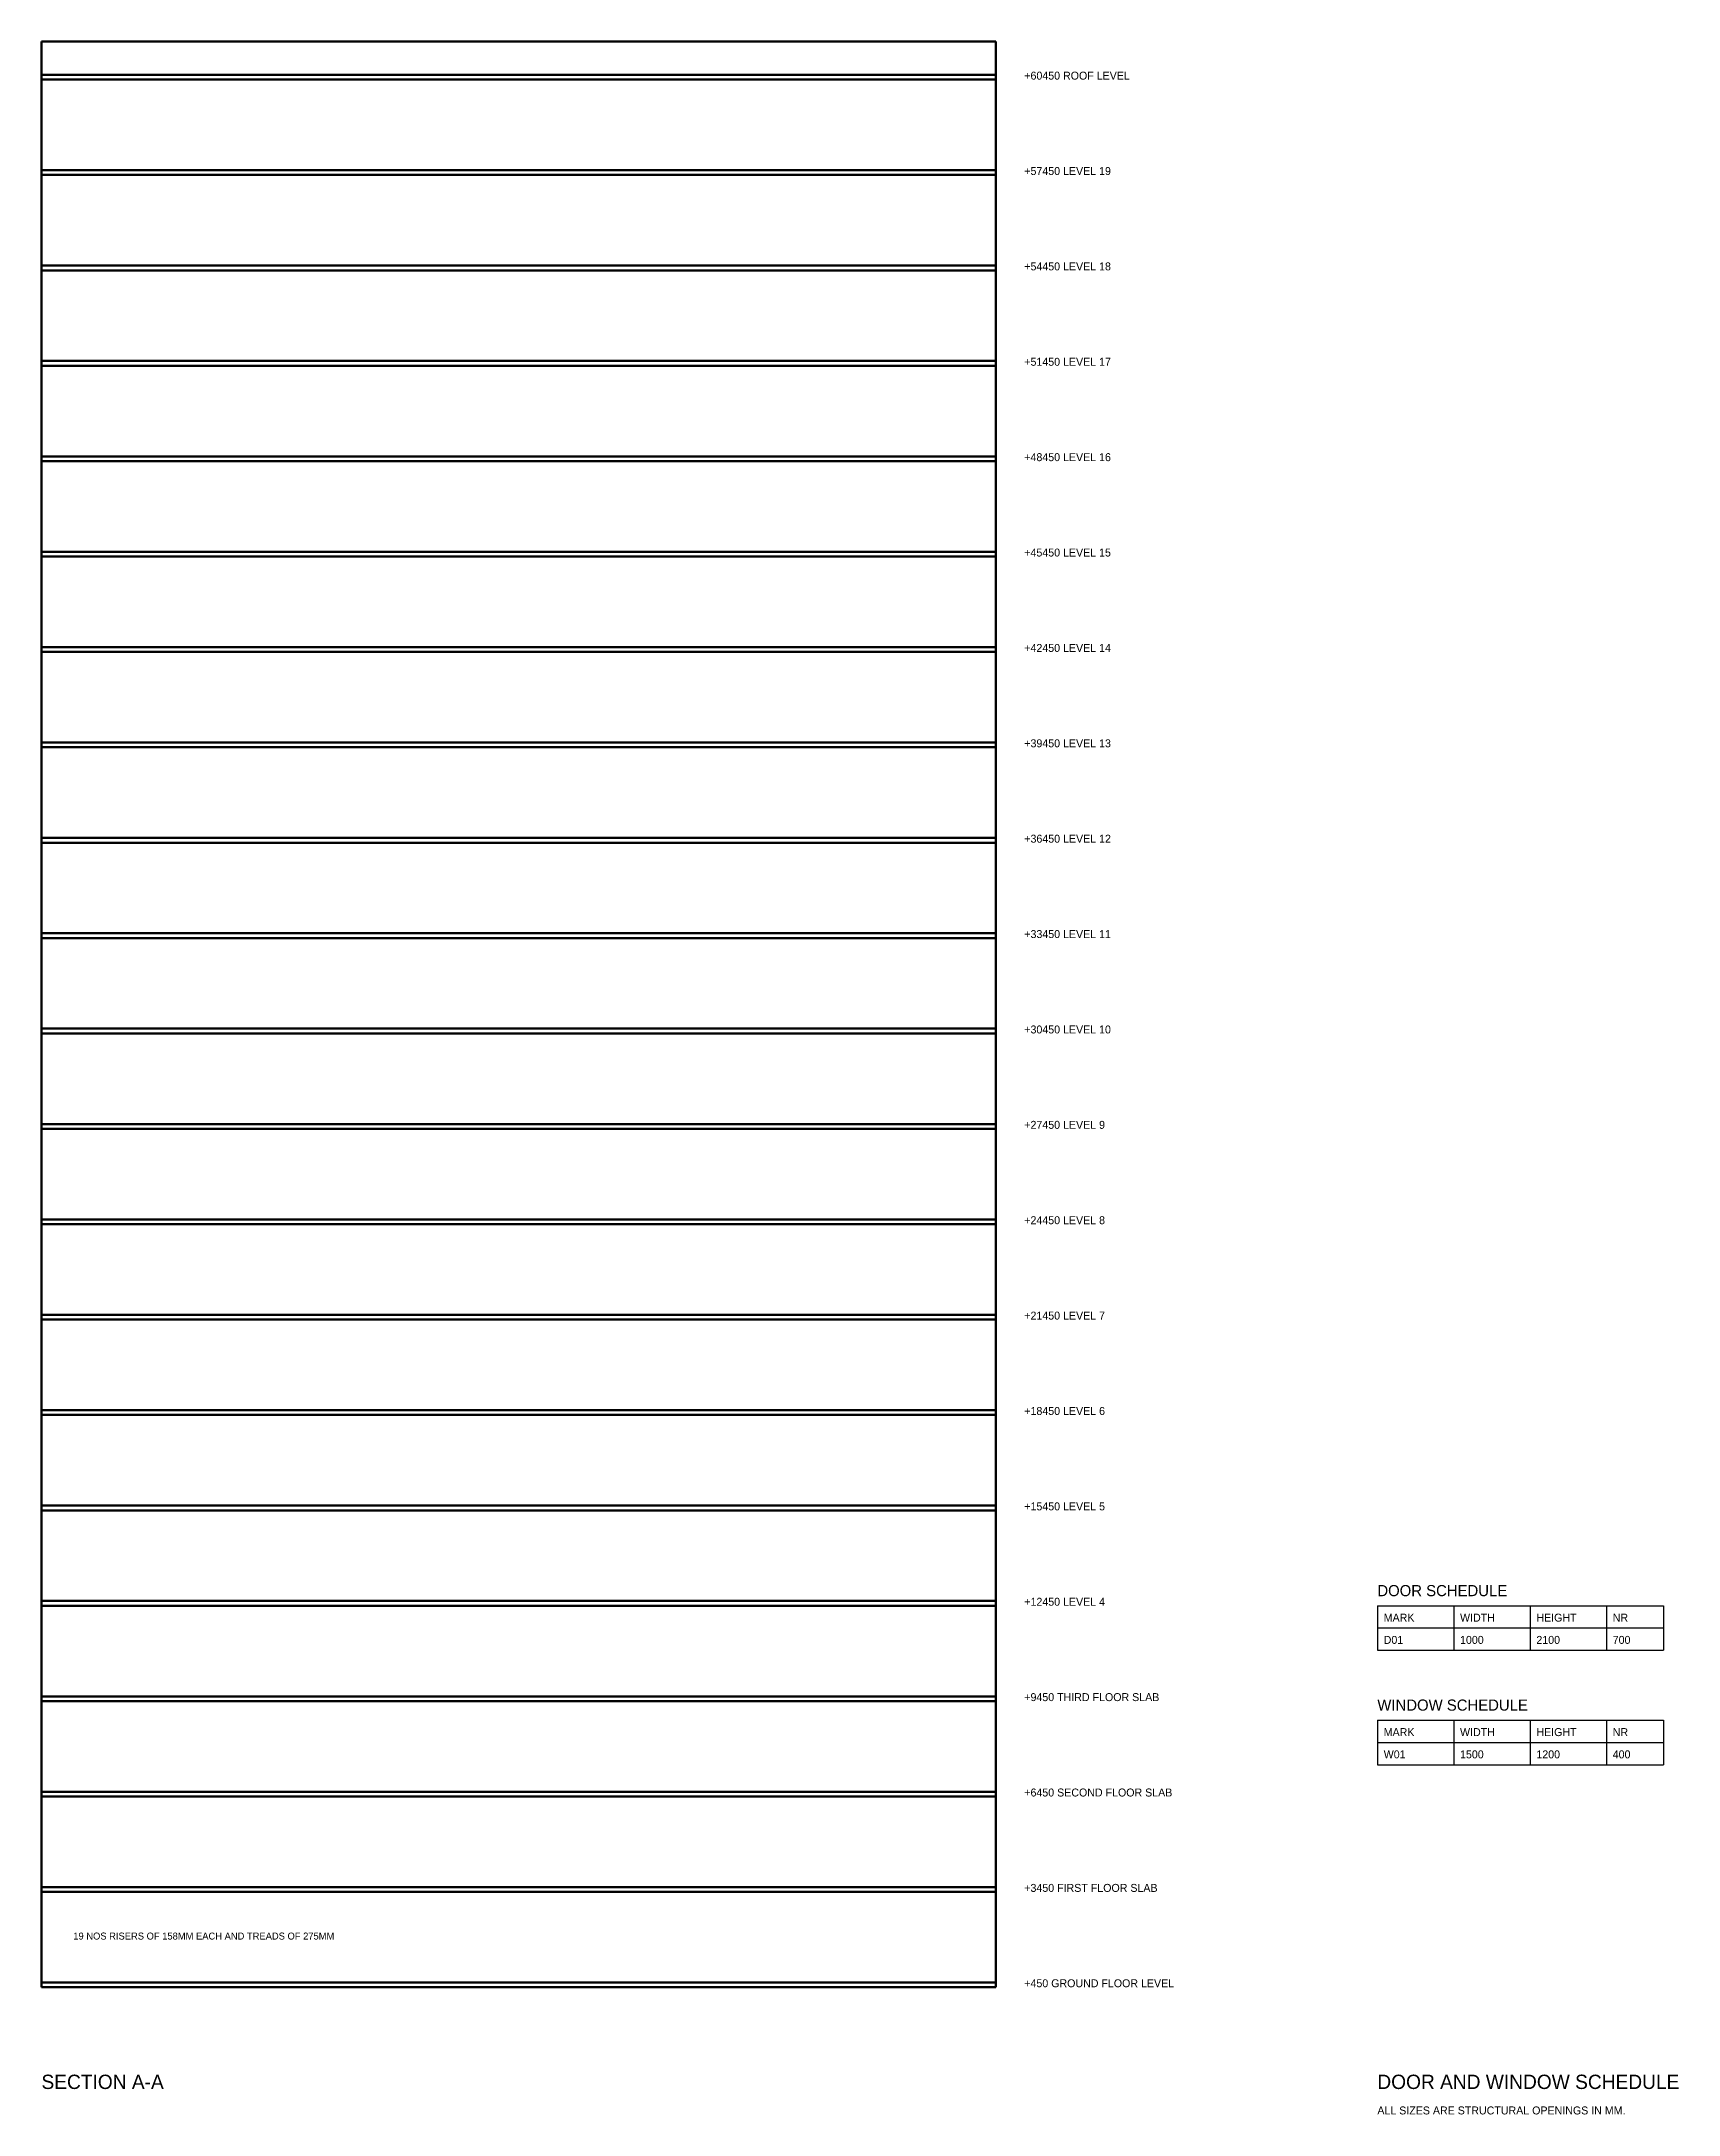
# Model space of a CAD drawing. Header units: millimetres. Extents: x -150 to 177469, y -4004 to 61200.
# Drawn here: x 126000 to 177469, y -4004 to 61200 of the extents above; entities that cross this region are included whole.
import ezdxf

# ---------------------------------------------------------------- set-up
doc = ezdxf.new("R2010")
doc.units = ezdxf.units.MM
doc.layers.get('0').update_dxf_attribs({"color": 1, "linetype": 'CONTINUOUS'})
doc.layers.add('TEXT', color=6, linetype='CONTINUOUS')
doc.layers.add('WALL', color=4, linetype='CONTINUOUS')

msp = doc.modelspace()

# ---------------------------------------------------------------- texts
at = {"layer": 'TEXT'}
for s, height, p in [('+60450 ROOF LEVEL', 250, (156900, 60000)), ('+57450 LEVEL 19', 250, (156900, 57000)), ('+54450 LEVEL 18', 250, (156900, 54000)), ('+51450 LEVEL 17', 250, (156900, 51000)), ('+48450 LEVEL 16', 250, (156900, 48000)), ('+45450 LEVEL 15', 250, (156900, 45000)), ('+42450 LEVEL 14', 250, (156900, 42000)), ('+39450 LEVEL 13', 250, (156900, 39000)), ('+36450 LEVEL 12', 250, (156900, 36000)), ('+33450 LEVEL 11', 250, (156900, 33000)), ('+30450 LEVEL 10', 250, (156900, 30000)), ('+27450 LEVEL 9', 250, (156900, 27000)), ('+24450 LEVEL 8', 250, (156900, 24000)), ('+21450 LEVEL 7', 250, (156900, 21000)), ('+18450 LEVEL 6', 250, (156900, 18000)), ('+15450 LEVEL 5', 250, (156900, 15000)), ('DOOR SCHEDULE', 350, (168000, 12300)), ('+12450 LEVEL 4', 250, (156900, 12000)), ('MARK', 250, (168200, 11500)), ('WIDTH', 250, (170600, 11500)), ('HEIGHT', 250, (173000, 11500)), ('NR', 250, (175400, 11500)), ('D01', 250, (168200, 10800)), ('1000', 250, (170600, 10800)), ('2100', 250, (173000, 10800)), ('700', 250, (175400, 10800)), ('+9450 THIRD FLOOR SLAB', 250, (156900, 9000)), ('WINDOW SCHEDULE', 350, (168000, 8700)), ('MARK', 250, (168200, 7900)), ('WIDTH', 250, (170600, 7900)), ('HEIGHT', 250, (173000, 7900)), ('NR', 250, (175400, 7900)), ('W01', 250, (168200, 7200)), ('1500', 250, (170600, 7200)), ('1200', 250, (173000, 7200)), ('400', 250, (175400, 7200)), ('+6450 SECOND FLOOR SLAB', 250, (156900, 6000)), ('+3450 FIRST FLOOR SLAB', 250, (156900, 3000)), ('19 NOS RISERS OF 158MM EACH AND TREADS OF 275MM', 220, (127000, 1500)), ('+450 GROUND FLOOR LEVEL', 250, (156900, 0)), ('SECTION A-A', 450, (126000, -3200)), ('DOOR AND WINDOW SCHEDULE', 450, (168000, -3200)), ('ALL SIZES ARE STRUCTURAL OPENINGS IN MM.', 250, (168000, -4000))]:
    msp.add_text(s, height=height, dxfattribs=at).set_placement(p)

# ---------------------------------------------------------------- linework, layer by layer
for p, q in [((168000, 12000), (177000, 12000)), ((168000, 12000), (168000, 10600)), ((170400, 12000), (170400, 10600)), ((172800, 12000), (172800, 10600)), ((175200, 12000), (175200, 10600)), ((177000, 12000), (177000, 10600)), ((168000, 11300), (177000, 11300)), ((168000, 10600), (177000, 10600)), ((168000, 8400), (177000, 8400)), ((168000, 8400), (168000, 7000)), ((170400, 8400), (170400, 7000)), ((172800, 8400), (172800, 7000)), ((175200, 8400), (175200, 7000)), ((177000, 8400), (177000, 7000)), ((168000, 7700), (177000, 7700)), ((168000, 7000), (177000, 7000))]:
    msp.add_line(p, q)
at = {"layer": 'WALL', "lineweight": 50}
for p, q in [((156000, 61200), (126000, 61200)), ((126000, 61200), (126000, 0)), ((156000, 0), (156000, 61200)), ((126000, 60150), (156000, 60150)), ((126000, 60000), (156000, 60000)), ((126000, 57150), (156000, 57150)), ((126000, 57000), (156000, 57000)), ((126000, 54150), (156000, 54150)), ((126000, 54000), (156000, 54000)), ((126000, 51150), (156000, 51150)), ((126000, 51000), (156000, 51000)), ((126000, 48150), (156000, 48150)), ((126000, 48000), (156000, 48000)), ((126000, 45150), (156000, 45150)), ((126000, 45000), (156000, 45000)), ((126000, 42150), (156000, 42150)), ((126000, 42000), (156000, 42000)), ((126000, 39150), (156000, 39150)), ((126000, 39000), (156000, 39000)), ((126000, 36150), (156000, 36150)), ((126000, 36000), (156000, 36000)), ((126000, 33150), (156000, 33150)), ((126000, 33000), (156000, 33000)), ((126000, 30150), (156000, 30150)), ((126000, 30000), (156000, 30000)), ((126000, 27150), (156000, 27150)), ((126000, 27000), (156000, 27000)), ((126000, 24150), (156000, 24150)), ((126000, 24000), (156000, 24000)), ((126000, 21150), (156000, 21150)), ((126000, 21000), (156000, 21000)), ((126000, 18150), (156000, 18150)), ((126000, 18000), (156000, 18000)), ((126000, 15150), (156000, 15150)), ((126000, 15000), (156000, 15000)), ((126000, 12150), (156000, 12150)), ((126000, 12000), (156000, 12000)), ((126000, 9150), (156000, 9150)), ((126000, 9000), (156000, 9000)), ((126000, 6150), (156000, 6150)), ((126000, 6000), (156000, 6000)), ((126000, 3150), (156000, 3150)), ((126000, 3000), (156000, 3000)), ((126000, 150), (156000, 150)), ((126000, 0), (156000, 0)), ((126000, 0), (156000, 0))]:
    msp.add_line(p, q, dxfattribs=at)

msp.set_redraw_order([(e.dxf.handle, doc.entitydb.next_handle()) for e in msp.query("TEXT MTEXT ATTDEF DIMENSION ARC_DIMENSION")])  # texts and dimensions are drawn at this point

doc.saveas('drawing.dxf')
